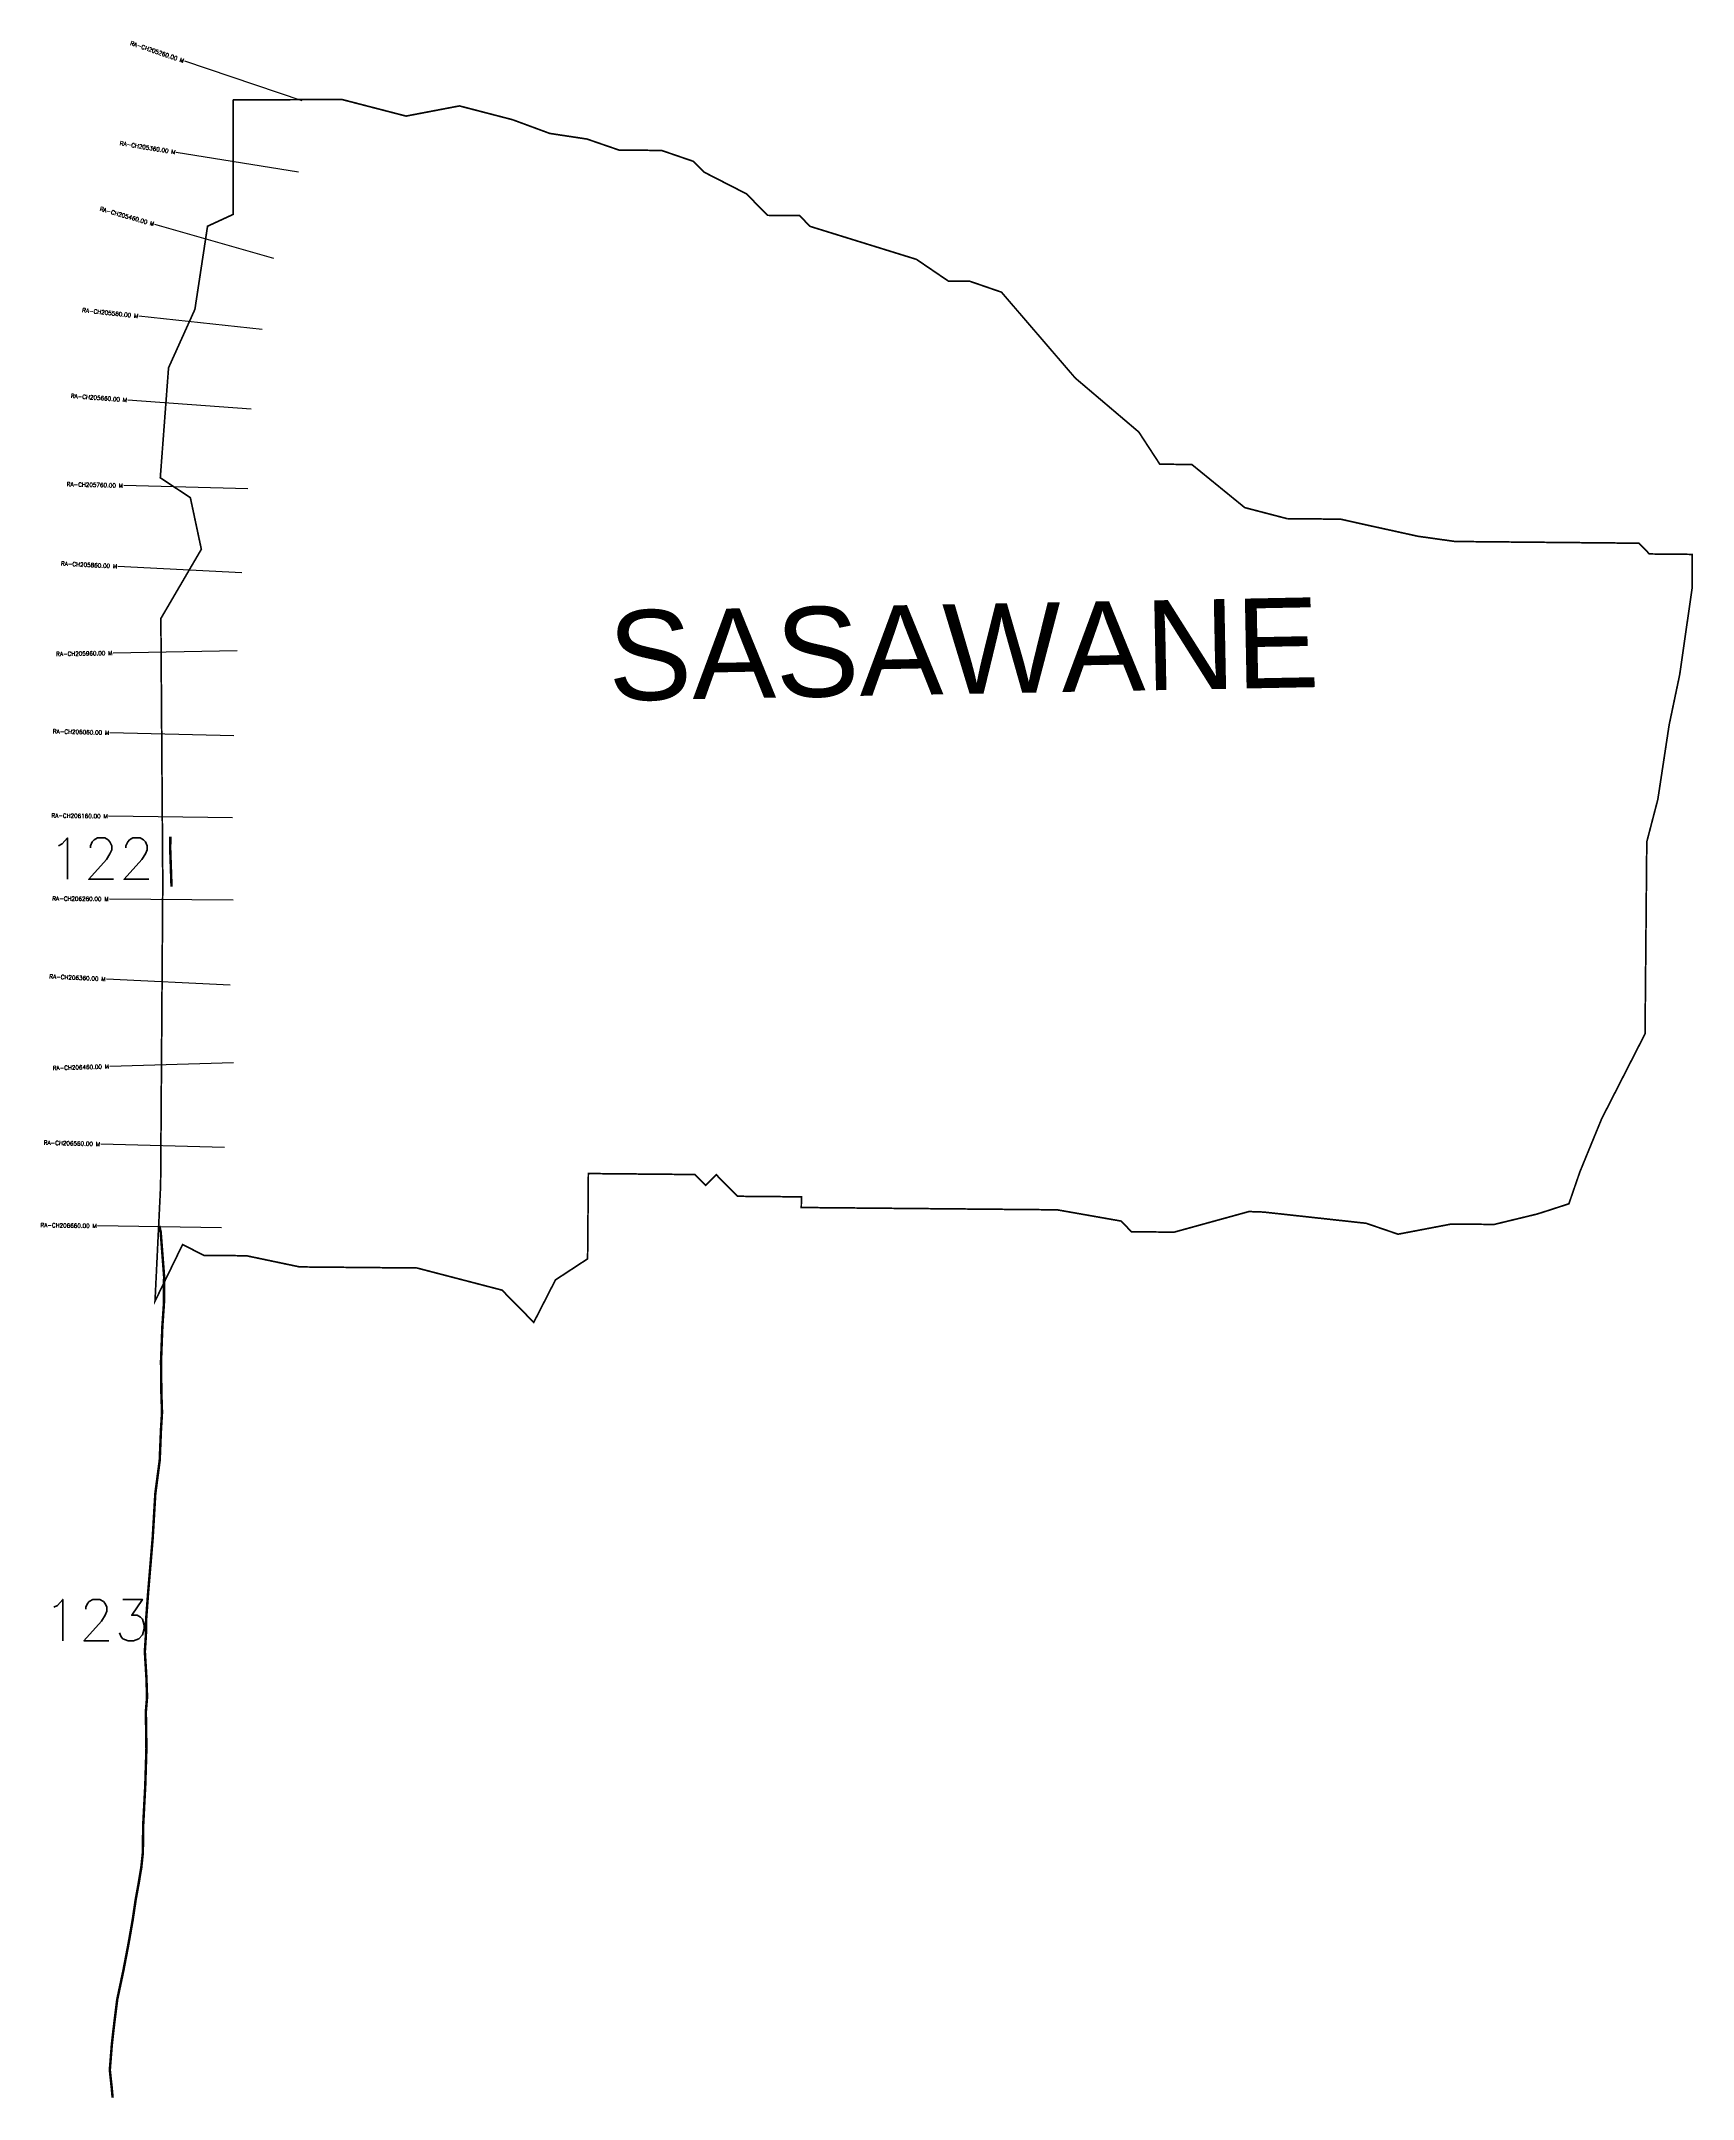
# Model space of a CAD drawing. Header units: metres. Extents: x 274688 to 276688, y 2076946 to 2079436.
import ezdxf
from ezdxf.enums import TextEntityAlignment as Align

# ---------------------------------------------------------------- set-up
doc = ezdxf.new("R2010")
doc.units = ezdxf.units.M
doc.header["$MEASUREMENT"] = 0
for name, color, linetype in [('ARTIFICIALLY PROTECTED', 4, 'Continuous'), ('CS', 134, 'Continuous'), ('CSMark', 6, 'Continuous'), ('VILLAGE NAME', 250, 'Continuous')]:
    doc.layers.add(name, color=color, linetype=linetype)
doc.styles.get("Standard").update_dxf_attribs({"font": 'simplex.shx'})

msp = doc.modelspace()

# ---------------------------------------------------------------- linework, layer by layer
at = {"color": 6, "const_width": 2, "flags": 128}
for points in [[(276196.7, 2078858), (276261.3, 2078857.4), (276293.1, 2078850.3), (276355, 2078836.7), (276399.9, 2078830.4), (276622.4, 2078828.3), (276635.2, 2078815.3), (276686.8, 2078814.8), (276686.8, 2078773.3), (276671.8, 2078669), (276659.1, 2078608.6), (276645.4, 2078518.4), (276632, 2078466.9), (276629.9, 2078234.6), (276577.4, 2078131.8), (276559.1, 2078087.3), (276551, 2078067.5), (276537.7, 2078028.9), (276510.6, 2078020.1), (276498.9, 2078016.4), (276447.2, 2078003.9), (276395.5, 2078004.4), (276330.9, 2077992.1), (276292.3, 2078005.3), (276167.9, 2078018.9), (276150.4, 2078019.5), (276059.9, 2077994.6), (276008.3, 2077995), (275995.5, 2078008), (275918.2, 2078021.6), (275608.5, 2078024.4), (275608.6, 2078037.3), (275531.2, 2078038), (275505.5, 2078064.1), (275492.6, 2078051.3), (275479.8, 2078064.3), (275350.7, 2078065.5), (275349.8, 2077962.3), (275310.9, 2077936.8), (275284.6, 2077885.4), (275246.2, 2077924.4), (275143.2, 2077951.2), (275001.3, 2077952.5), (274945.5, 2077964.2), (274936.8, 2077966), (274885.2, 2077966.5), (274859.5, 2077979.6), (274826.1, 2077911), (274832.9, 2078051.3), (274835.5, 2078417.7), (274833.2, 2078737.2), (274882.2, 2078821), (274868.9, 2078883.4), (274832.5, 2078907.5), (274842.5, 2079040.6), (274874.4, 2079111.3), (274889.7, 2079211.9), (274920.9, 2079226.3), (274920.6, 2079364.9)], [(274920.6, 2079364.9), (275052.7, 2079365.2), (275130, 2079345.2), (275194.6, 2079357.5), (275259, 2079340.8), (275304, 2079324.2), (275349.1, 2079317.4), (275387.7, 2079304.1), (275439.4, 2079303.6), (275477.9, 2079290.4), (275490.7, 2079277.4), (275542.1, 2079251.1), (275567.7, 2079225.1), (275606.4, 2079224.7), (275619.2, 2079211.7), (275747.9, 2079171.8), (275786.4, 2079145.6), (275812.2, 2079145.4), (275850.8, 2079132.1), (275940.2, 2079028.1), (276017, 2078962.9), (276042.5, 2078923.9), (276081.2, 2078923.6), (276145.3, 2078871.4), (276196.7, 2078858)]]:
    msp.add_lwpolyline(points, dxfattribs=at)
at = {"layer": 'ARTIFICIALLY PROTECTED', "const_width": 3, "flags": 128}
for points in [[(274844.7, 2078473.3), (274844.5, 2078458.6), (274846, 2078415.7), (274846, 2078412.8)], [(274831.3, 2078002.2), (274833, 2077994.8), (274837.1, 2077941.1), (274836.9, 2077907.9), (274835, 2077880.4), (274833.4, 2077838.4), (274833.8, 2077800.1), (274834.6, 2077776.4), (274833.3, 2077755.1), (274831.8, 2077718.5), (274826.5, 2077678.3), (274823.3, 2077624.3), (274817.8, 2077558.7), (274815.3, 2077524.9), (274815.1, 2077507), (274813.8, 2077486.9), (274815.7, 2077455.7), (274816.5, 2077431.9), (274815, 2077414), (274815.3, 2077397.6), (274815.7, 2077369.3), (274814.3, 2077324.6), (274811.8, 2077276.8), (274811.4, 2077243.7), (274809.5, 2077225.6), (274807.5, 2077213.7), (274806.5, 2077207.5), (274802.8, 2077187.3), (274799.1, 2077162.4), (274794.2, 2077134.4), (274787.9, 2077101.4), (274780.3, 2077065.6), (274776, 2077030.7), (274773.8, 2077010.9), (274771.4, 2076980.6), (274773.6, 2076960.2), (274773.6, 2076960.2), (274774.8, 2076947.2)]]:
    msp.add_lwpolyline(points, dxfattribs=at)
at = {"layer": 'CS'}
for p, q in [((275004.2, 2079363.6), (274862.1, 2079411.6)), ((275000, 2079277.2), (274851.9, 2079301.3)), ((274970.1, 2079172.9), (274825.9, 2079214.1)), ((274955.8, 2079087), (274806.7, 2079103.1)), ((274942.7, 2078990.4), (274793.2, 2079001.5)), ((274938.3, 2078894.3), (274788.3, 2078898)), ((274931.1, 2078792.6), (274781.3, 2078800.2)), ((274925.5, 2078698), (274775.5, 2078695.4)), ((274921.6, 2078595), (274771.6, 2078598.9)), ((274919.9, 2078496.1), (274769.9, 2078497.8)), ((274920.9, 2078396.3), (274770.9, 2078397.6)), ((274917, 2078293.4), (274767.2, 2078300.7)), ((274921.3, 2078199.5), (274771.4, 2078195.1)), ((274910.4, 2078097.1), (274760.5, 2078101.1)), ((274906.6, 2078000), (274756.6, 2078002.1))]:
    msp.add_line(p, q, dxfattribs=at)

# ---------------------------------------------------------------- texts
at = {"char_height": 50, "attachment_point": 1}
for s, insert in [('122', (274696.6, 2078471.6)), ('123', (274690.8, 2077550.1))]:
    msp.add_mtext_dynamic_manual_height_columns(s, width=84.374, gutter_width=1, heights=[74.2], dxfattribs=dict(at, insert=insert))
at = {"layer": 'CSMark'}
for s, rotation, p in [('RA-CH205260.00 M', 341.3102, (274861.1, 2079411.9)), ('RA-CH205360.00 M', 350.7384, (274850.9, 2079301.5)), ('RA-CH205460.00 M', 344.0383, (274825, 2079214.4)), ('RA-CH205560.00 M', 353.8643, (274805.7, 2079103.2)), ('RA-CH205660.00 M', 355.7378, (274792.2, 2079001.6)), ('RA-CH205760.00 M', 358.5761, (274787.3, 2078898)), ('RA-CH205860.00 M', 357.0713, (274780.3, 2078800.3)), ('RA-CH205960.00 M', 0.9902, (274774.5, 2078695.4)), ('RA-CH206060.00 M', 358.502, (274770.6, 2078598.9)), ('RA-CH206160.00 M', 359.3254, (274768.9, 2078497.9)), ('RA-CH206260.00 M', 359.496, (274769.9, 2078397.7)), ('RA-CH206360.00 M', 357.2205, (274766.2, 2078300.8)), ('RA-CH206460.00 M', 1.6743, (274770.4, 2078195.1)), ('RA-CH206560.00 M', 358.4881, (274759.5, 2078101.1)), ('RA-CH206660.00 M', 359.2017, (274755.6, 2078002.1))]:
    msp.add_text(s, height=5, rotation=rotation, dxfattribs=at).set_placement(p, align=Align.MIDDLE_RIGHT)
at = {"layer": 'VILLAGE NAME', "insert": (275373.5, 2078746.4), "char_height": 108.748, "attachment_point": 1, "rotation": 1.1028}
msp.add_mtext_dynamic_manual_height_columns('{\\fArial|b0|i0|c0|p34;SASAWANE}', width=726.929, gutter_width=543.7, heights=[0], dxfattribs=at)

doc.saveas('drawing.dxf')
